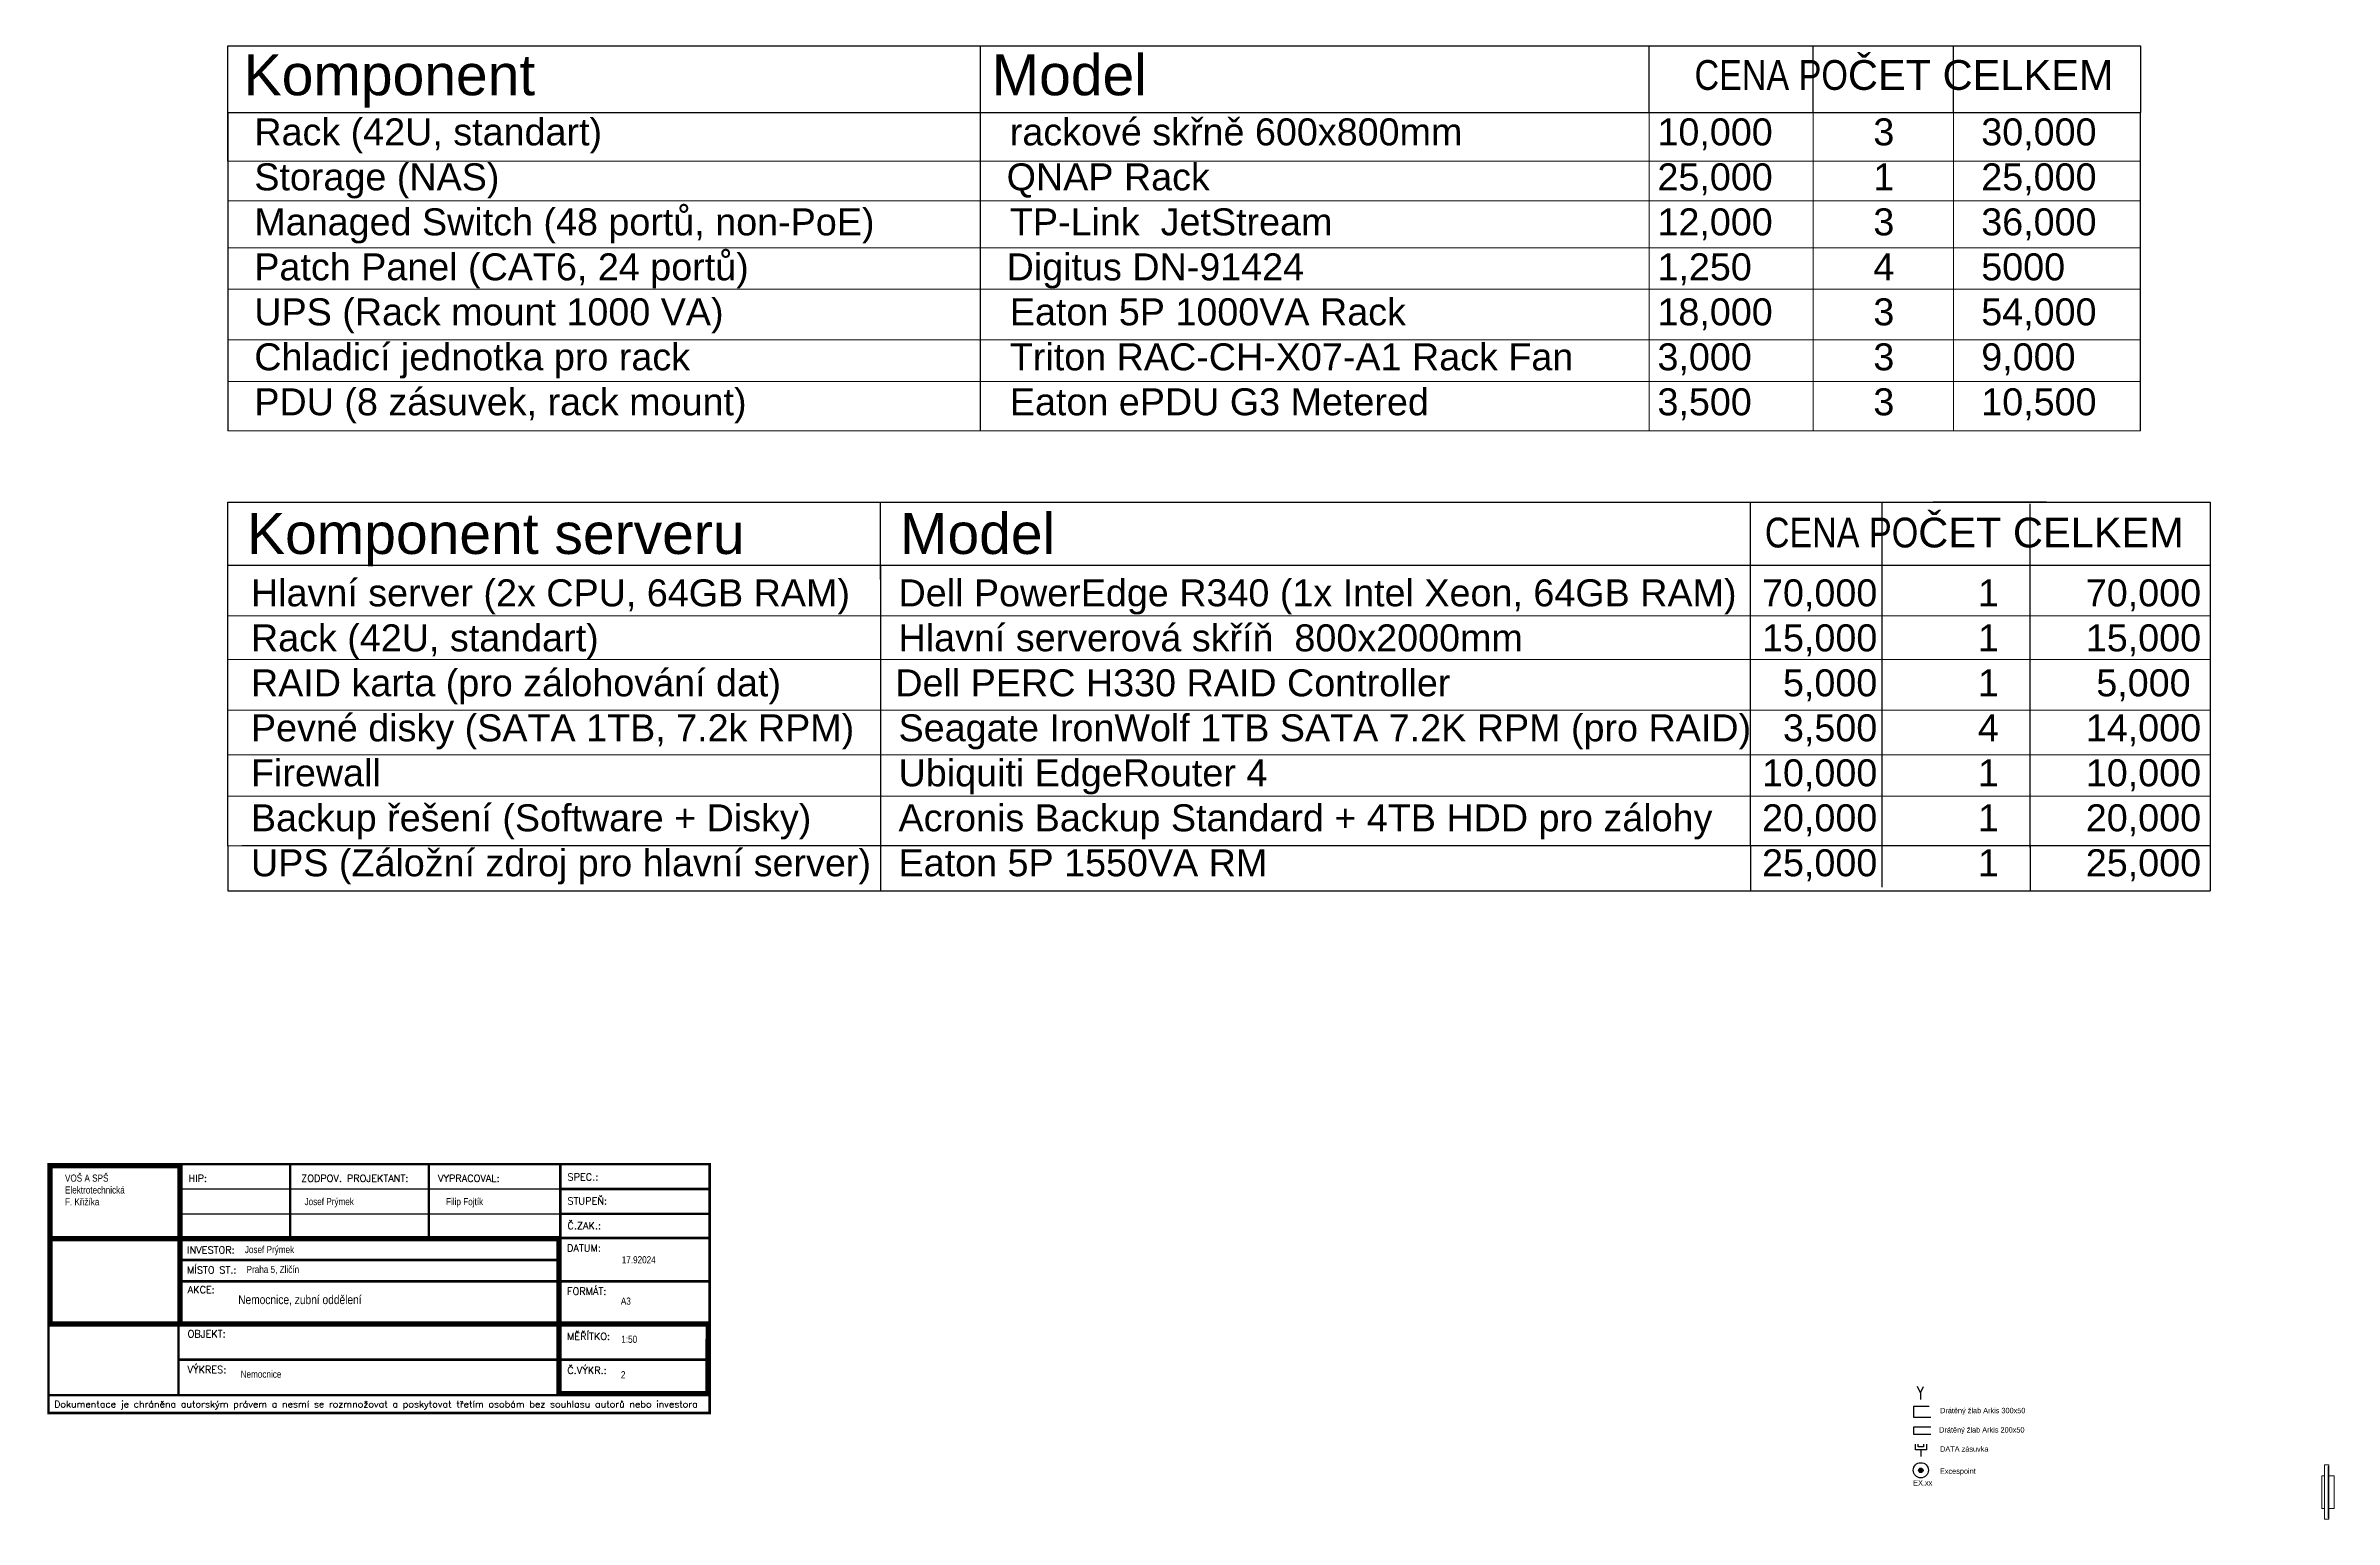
# Model space of a CAD drawing. Header units: millimetres. Extents: x 521 to 148073, y -17811 to 32040.
# Drawn here: x 83704 to 148073, y -10312 to 31125 of the extents above; entities that cross this region are included whole.
import ezdxf
from ezdxf.enums import TextEntityAlignment as Align

# ---------------------------------------------------------------- set-up
doc = ezdxf.new("R2010")
doc.units = ezdxf.units.MM
for name, color, linetype in [('003_EL_Světelné rozvody - IP', 30, 'Continuous'), ('Datové rozvody', 6, 'Continuous'), ('Excespoint', 4, 'Continuous')]:
    doc.layers.add(name, color=color, linetype=linetype)
doc.layers.add('PDF_Geometrie', color=7, linetype='Continuous', true_color=0xbdbdbd)
doc.layers.add('ROZPISKA', color=7, linetype='Continuous', lineweight=25)
doc.styles.add('ROMANS', font='romans.shx', dxfattribs={"width": 0.8})
doc.styles.get("Standard").update_dxf_attribs({"font": 'technic_.ttf', "height": 100})

msp = doc.modelspace()

# ---------------------------------------------------------------- texts
at = {"lineweight": 30, "attachment_point": 1}
for s, width, gutter_width, insert, char_height in [('{\\fArial|b0|i0|c0|p34;Komponent\\fArial|b0|i0|c238|p34; ^I^I     ^I      \\fArial|b0|i0|c0|p34;Model \\fArial|b0|i0|c238|p34;^I                  }', 54797.72, 1913, (89270, 30881), 1147.893), ('CENA PO{\\fArial|b0|i0|c238|p34;ČET CELKEM}', 79809.74, 4185, (130080, 30722), 836.94), ('{\\fArial|b0|i0|c0|p34;Komponent\\fArial|b0|i0|c238|p34; serveru^I\\fArial|b0|i0|c0|p34;Model \\fArial|b0|i0|c238|p34;^I                  }', 54797.72, 1913, (89365, 17981), 1147.893), ('CENA PO{\\fArial|b0|i0|c238|p34;ČET CELKEM}', 79809.74, 4185, (132058, 17854), 836.94)]:
    msp.add_mtext_dynamic_manual_height_columns(s, width=width, gutter_width=gutter_width, heights=[0], dxfattribs=dict(at, insert=insert, char_height=char_height))
at = {"attachment_point": 1}
for s, width, gutter_width, heights, insert, char_height in [('{\\fArial|b0|i0|c0|p34;Rack (42U, standa\\fArial|b0|i0|c238|p34;rt) ^I^I^I^Irackové skřně\\fArial|b0|i0|c0|p34; 600x\\fArial|b0|i0|c238|p34;8\\fArial|b0|i0|c0|p34;00mm^I\\fArial|b0|i0|c238|p34;^I10\\fArial|b0|i0|c0|p34;,000^I3^I\\fArial|b0|i0|c238|p34;30\\fArial|b0|i0|c0|p34;,000\\fArial|b0|i0|c238|p34;\\P\\fArial|b0|i0|c0|p34;Storage (NAS)^I                          \\fArial|b0|i0|c238|p34;^I        \\fArial|b0|i0|c0|p34;  QNAP Rack^I^I\\fArial|b0|i0|c238|p34;^I^I\\fArial|b0|i0|c0|p34;^I25,000^I1^I25,000^JManaged Switch (48 portů, non-PoE)^I\\fArial|b0|i0|c238|p34;^I\\fArial|b0|i0|c0|p34;TP-Link  JetStream\\fArial|b0|i0|c238|p34;^I^I^I\\fArial|b0|i0|c0|p34;^I12,000^I\\fArial|b0|i0|c238|p34;3\\fArial|b0|i0|c0|p34;^I\\fArial|b0|i0|c238|p34;36\\fArial|b0|i0|c0|p34;,000^JPatch Panel (CAT6, 24 portů)^I^I\\fArial|b0|i0|c238|p34;          \\fArial|b0|i0|c0|p34;Digitus DN-91424^I^I^I^I1,2\\fArial|b0|i0|c238|p34;5\\fArial|b0|i0|c0|p34;0^I^I4^I\\fArial|b0|i0|c238|p34;5000\\P\\fArial|b0|i0|c0|p34;UPS (Rack mount 1000 VA)^I^I^IEaton 5P 1000VA Rack^I^I^I18,000^I\\fArial|b0|i0|c238|p34;3\\fArial|b0|i0|c0|p34;^I54,000^JChladicí jednotka pro rack^I^I^ITriton RAC-CH-X07-A1 Rack Fan^I3,000^I^I\\fArial|b0|i0|c238|p34;3\\fArial|b0|i0|c0|p34;^I9,000^JPDU (8 zásuvek, rack mount)^I^I^IEaton ePDU G3 Metered^I^I\\fArial|b0|i0|c238|p34;^I\\fArial|b0|i0|c0|p34;3,500^I^I3^I10,500}', 144355.95, 3795, [17152], (89570, 29083), 758.982), ('Drátěný žlab Arkis 200x50', 6458.12, 12.5, [0], (136961, -7725), 150), ('Drátěný žlab Arkis 300x50', 6458.12, 12.5, [0], (136987, -7181), 150), ('DATA zásuvka', 6458.12, 12.5, [0], (136987, -8262), 150), ('Excespoint', 6458.12, 12.5, [0], (136983, -8885), 150)]:
    msp.add_mtext_dynamic_manual_height_columns(s, width=width, gutter_width=gutter_width, heights=heights, dxfattribs=dict(at, insert=insert, char_height=char_height))
at = {"lineweight": 30, "insert": (89475, 16119), "char_height": 758.982, "width": 60741.54, "attachment_point": 1}
msp.add_mtext('{\\fArial|b0|i0|c0|p34;Hlavní server (2x CPU, 64GB RAM)^IDell PowerEdge R340 (1x Intel Xeon, 64GB RAM)^I70,000^I1^I70,000\\fArial|b0|i0|c238|p34;\\PRack (42U, standart)^I^I^IHlavní serverová skříň  800x2000mm^I^I^I15,000^I1^I15,000\\fArial|b0|i0|c0|p34;^JRAID karta (pro zálohování dat)^I\\fArial|b0|i0|c238|p34;          \\fArial|b0|i0|c0|p34;Dell PERC H330 RAID Controller^I\\fArial|b0|i0|c238|p34;^I^I  \\fArial|b0|i0|c0|p34;5,000^I1^I\\fArial|b0|i0|c238|p34; \\fArial|b0|i0|c0|p34;5,000^JPevné disky (SATA 1TB, 7.2k RPM)^ISeagate IronWolf 1TB SATA 7.2K RPM (pro RAID)^I\\fArial|b0|i0|c238|p34;  \\fArial|b0|i0|c0|p34;3,500^I4^I14,000^JFirewall^I\\fArial|b0|i0|c238|p34;^I^I^I^I\\fArial|b0|i0|c0|p34;Ubiquiti EdgeRouter 4^I\\fArial|b0|i0|c238|p34;^I^I^I^I\\fArial|b0|i0|c0|p34;10,000^I1^I10,000^JBackup řešení (Software + Disky)^IAcronis Backup Standard + 4TB HDD pro zálohy^I20,000^I1^I20,000^JUPS (Záložní zdroj pro hlavní server)^IEaton 5P 1550VA RM^I\\fArial|b0|i0|c238|p34;^I^I^I^I\\fArial|b0|i0|c0|p34;25,000^I1^I25,000}', dxfattribs=at)

# ---------------------------------------------------------------- blocks, each defined once
blk = doc.blocks.new('excespoint')
at = {"layer": 'Excespoint'}
h = blk.add_hatch(color=256, dxfattribs=at)
h.dxf.hatch_style = 1
h.paths.add_polyline_path([(40116, 22146, 1), (40241, 22146, 1)])
for radius in [214, 62.6]:
    blk.add_circle((40179, 22146), radius, dxfattribs=at)
blk.add_attdef('EX.1', (39965, 21718), '', height=150, dxfattribs=at)
blk = doc.blocks.new('tabulka')
at = {"layer": 'ROZPISKA'}
for p, q in [((91787, -36872), (73189, -36872)), ((79989, -36872), (79989, -38972)), ((83889, -38986), (83889, -36886)), ((76889, -37572), (87588, -37572)), ((87588, -37572), (91787, -37572)), ((76889, -38272), (87588, -38272)), ((87588, -38272), (91787, -38272)), ((76889, -38972), (87588, -38972)), ((87588, -43351), (87588, -38952)), ((76889, -40171), (87588, -40171))]:
    blk.add_line(p, q, dxfattribs=at)
at = {"layer": 'ROZPISKA', "const_width": 70}
blk.add_lwpolyline([(73189, -36872), (73189, -43371), (91787, -43371), (91787, -36872)], close=True, dxfattribs=at)
at = {"layer": 'ROZPISKA'}
for points, const_width in [([(76929, -36912), (73235, -36912), (73229, -39011)], 150), ([(73235, -36861), (73235, -41360)], 150), ([(76889, -36872), (76889, -41371)], 150), ([(79989, -38972), (79989, -36872)], 70), ([(83889, -38986), (83889, -36886)], 70), ([(87588, -38972), (87588, -36872)], 70), ([(87588, -37572), (91787, -37572)], 70), ([(87588, -38272), (91787, -38272)], 70), ([(76889, -38972), (73189, -38972)], 150), ([(76889, -38972), (87588, -38972)], 150), ([(87548, -38931), (87548, -43331), (91740, -43331), (91747, -41331)], 150), ([(87588, -38951), (91787, -38951)], 70), ([(76889, -39571), (87588, -39571)], 70), ([(76889, -40171), (87588, -40171)], 70), ([(87588, -40171), (91787, -40171)], 70), ([(76889, -41366), (73189, -41366)], 150), ([(76869, -41371), (87588, -41371)], 150), ([(76849, -41371), (76849, -43371)], 70), ([(91787, -41371), (87588, -41371)], 150), ([(76849, -42371), (91787, -42371)], 70), ([(73189, -43371), (73189, -43871), (91787, -43871), (91787, -43371)], 70)]:
    blk.add_lwpolyline(points, dxfattribs=dict(at, const_width=const_width))
for tag, p, height in [('SPEC.', (88986, -37332), 200), ('HP', (77201, -38011), 200), ('ZODPOV.PROJEKTANT', (80393, -38026), 200), ('VYPRACOVAL', (84371, -38027), 200), ('STUPEN', (89157, -37991), 200), ('C.ZAKAZKY', (88967, -38712), 200), ('INVESTOR', (78712, -39375), 200), ('MIS-STAVBY', (78762, -39934), 200), ('DATUM', (89315, -39663), 200), ('AKCE', (78526, -40809), 250), ('FORMAT', (89290, -40825), 200), ('OBJEKT', (78575, -41938), 200), ('MERITKO', (89302, -41898), 200), ('VYKRES', (78595, -42880), 200), ('C.VYKRESU', (89290, -42897), 200)]:
    blk.add_attdef(tag, p, '', height=height)
at = {"layer": 'ROZPISKA', "style": 'ROMANS'}
for s, height, p in [('HIP:', 200, (77128, -37372)), ('ZODPOV. PROJEKTANT:', 199.98, (80296, -37372)), ('VYPRACOVAL:', 199.98, (84147, -37372)), ('SPEC.:', 200, (87788, -37338)), ('STUPEŇ:', 200, (87788, -38010)), ('Č.ZAK.:', 200, (87788, -38706)), ('INVESTOR:', 200, (77089, -39386)), ('DATUM:', 200, (87776, -39333)), ('MÍSTO ST.:', 200, (77089, -39948)), ('AKCE:', 200, (77105, -40503)), ('FORMÁT:', 200, (87776, -40547)), ('OBJEKT:', 200, (77102, -41746)), ('MĚŘÍTKO:', 200, (87776, -41815)), ('VÝKRES:', 200, (77102, -42750)), ('Č.VÝKR.:', 200, (87785, -42773))]:
    blk.add_text(s, height=height, dxfattribs=at).set_placement(p)
at = {"layer": 'ROZPISKA', "style": 'ROMANS', "width": 0.929037}
blk.add_text('Dokumentace je chráněna autorským právem a nesmí se rozmnožovat a poskytovat třetím osobám bez souhlasu autorů nebo investora', height=180, dxfattribs=at).set_placement((73352, -43713), (91453, -43713), align=Align.FIT)
at = {"layer": 'ROZPISKA', "insert": (73654, -37166), "char_height": 200, "attachment_point": 1}
blk.add_mtext_dynamic_manual_height_columns('VOŠ A SPŠ\\PElektrotechnická\\PF. Křižíka', width=2910, gutter_width=511, heights=[0], dxfattribs=at)

# ---------------------------------------------------------------- linework, layer by layer
at = {"lineweight": 30}
for p, q in [((88828, 29248), (88828, 31125)), ((88828, 31125), (142620, 31125)), ((109992, 29248), (109992, 31125)), ((128806, 29248), (128806, 31125)), ((128806, 31125), (133501, 31125)), ((133417, 29248), (133417, 31125)), ((137361, 29248), (137361, 31125)), ((142620, 31125), (142620, 29248)), ((88828, 27884), (88828, 29248)), ((88828, 29248), (142620, 29248)), ((88828, 16515), (88828, 18294)), ((88828, 18294), (144581, 18294)), ((107184, 16119), (107184, 18294)), ((131656, 16515), (131656, 18294)), ((135347, 18294), (135347, 8665)), ((139980, 18294), (136795, 18294)), ((139525, 8581), (139525, 18243)), ((144581, 18294), (144581, 16515)), ((88828, 16515), (144581, 16515)), ((88828, 8628), (88828, 16515)), ((88828, 16515), (107184, 16515)), ((107184, 16515), (107184, 8957)), ((131656, 8631), (131656, 16515)), ((131656, 16515), (136795, 16515)), ((144581, 16515), (144581, 8631)), ((144581, 10019), (144581, 7362)), ((88828, 8628), (89222, 8631)), ((88828, 8628), (88828, 7362)), ((89222, 8631), (144581, 8631)), ((107184, 8957), (107184, 8631)), ((107184, 8631), (131656, 8631)), ((107184, 8631), (107184, 7362)), ((131656, 8631), (131656, 7362)), ((135347, 8665), (135347, 7467)), ((136795, 8631), (139980, 8631)), ((139525, 8631), (139525, 7362)), ((88828, 7362), (144581, 7362))]:
    msp.add_line(p, q, dxfattribs=at)
for p, q in [((88828, 29248), (88828, 20293)), ((88828, 29248), (88828, 27884)), ((109992, 20293), (109992, 29248)), ((142620, 20293), (142620, 29248))]:
    msp.add_line(p, q)
at = {"lineweight": 20}
for p, q in [((128806, 20293), (128806, 29248)), ((133417, 29248), (133417, 20293)), ((137361, 20293), (137361, 29248)), ((88828, 27884), (142620, 27884)), ((142620, 27884), (142620, 26422)), ((142620, 26765), (88828, 26765)), ((88828, 26422), (88828, 25125)), ((88828, 25445), (142620, 25445)), ((142620, 25125), (142620, 23629)), ((142620, 24276), (88828, 24276)), ((88828, 23629), (88828, 22399)), ((88828, 22857), (142620, 22857)), ((142620, 22399), (142620, 21069)), ((142620, 21687), (88828, 21687)), ((88828, 21069), (88828, 20293)), ((88828, 20293), (142620, 20293)), ((88828, 15092), (144581, 15092)), ((144581, 15092), (144581, 13869)), ((144581, 13869), (88828, 13869)), ((88828, 13869), (88828, 12444)), ((88828, 12444), (144581, 12444)), ((144581, 12444), (144581, 11186)), ((144581, 11186), (88828, 11186)), ((88828, 11186), (88828, 10019)), ((88828, 10019), (144581, 10019))]:
    msp.add_line(p, q, dxfattribs=at)
at = {"layer": '003_EL_Světelné rozvody - IP'}
for q in [(136355, -6578), (136519, -6578), (136437, -6948)]:
    msp.add_line((136437, -6754), q, dxfattribs=at)
at = {"layer": 'Datové rozvody'}
for p, q in [((136679, -7144), (136237, -7144)), ((136237, -7144), (136237, -7444)), ((136237, -7444), (136723, -7444)), ((136723, -7721), (136237, -7721)), ((136237, -7721), (136237, -7921)), ((136237, -7921), (136723, -7921)), ((136292, -8359), (136292, -8204)), ((136602, -8359), (136292, -8359)), ((136371, -8280), (136371, -8204)), ((136523, -8280), (136371, -8280)), ((136447, -8359), (136447, -8553)), ((136523, -8204), (136523, -8280)), ((136602, -8204), (136602, -8359))]:
    msp.add_line(p, q, dxfattribs=at)
at = {"layer": 'PDF_Geometrie', "lineweight": 9}
msp.add_lwpolyline([(147922, -10312), (147922, -8787), (147800, -8787), (147801, -10312)], close=True, dxfattribs=at)
for points in [[(147922, -10272), (147902, -10272), (147902, -8827), (147922, -8827)], [(147801, -10007), (147726, -10007), (147726, -9092), (147800, -9092)], [(147902, -9092), (148073, -9092), (148073, -10007), (147902, -10007)]]:
    msp.add_lwpolyline(points, dxfattribs=at)

# ---------------------------------------------------------------- block references
msp.add_blockref('tabulka', (10590, 36547)).add_auto_attribs({'INVESTOR': 'Josef Prýmek', 'MIS-STAVBY': 'Praha 5, Zličín', 'AKCE': 'Nemocnice, zubní oddělení', 'VYKRES': 'Nemocnice', 'C.VYKRESU': '2', 'MERITKO': '1:50', 'FORMAT': 'A3', 'DATUM': '17.92024', 'VYPRACOVAL': 'Filip Fojtík', 'ZODPOV.PROJEKTANT': 'Josef Prýmek'})
at = {"layer": 'Excespoint'}
msp.add_blockref('excespoint', (96265, -31082), dxfattribs=at).add_auto_attribs({'EX.1': 'EX.xx'})

msp.set_redraw_order([(e.dxf.handle, doc.entitydb.next_handle()) for e in msp.query("TEXT MTEXT ATTDEF DIMENSION ARC_DIMENSION")])  # texts and dimensions are drawn at this point

doc.saveas('drawing.dxf')
